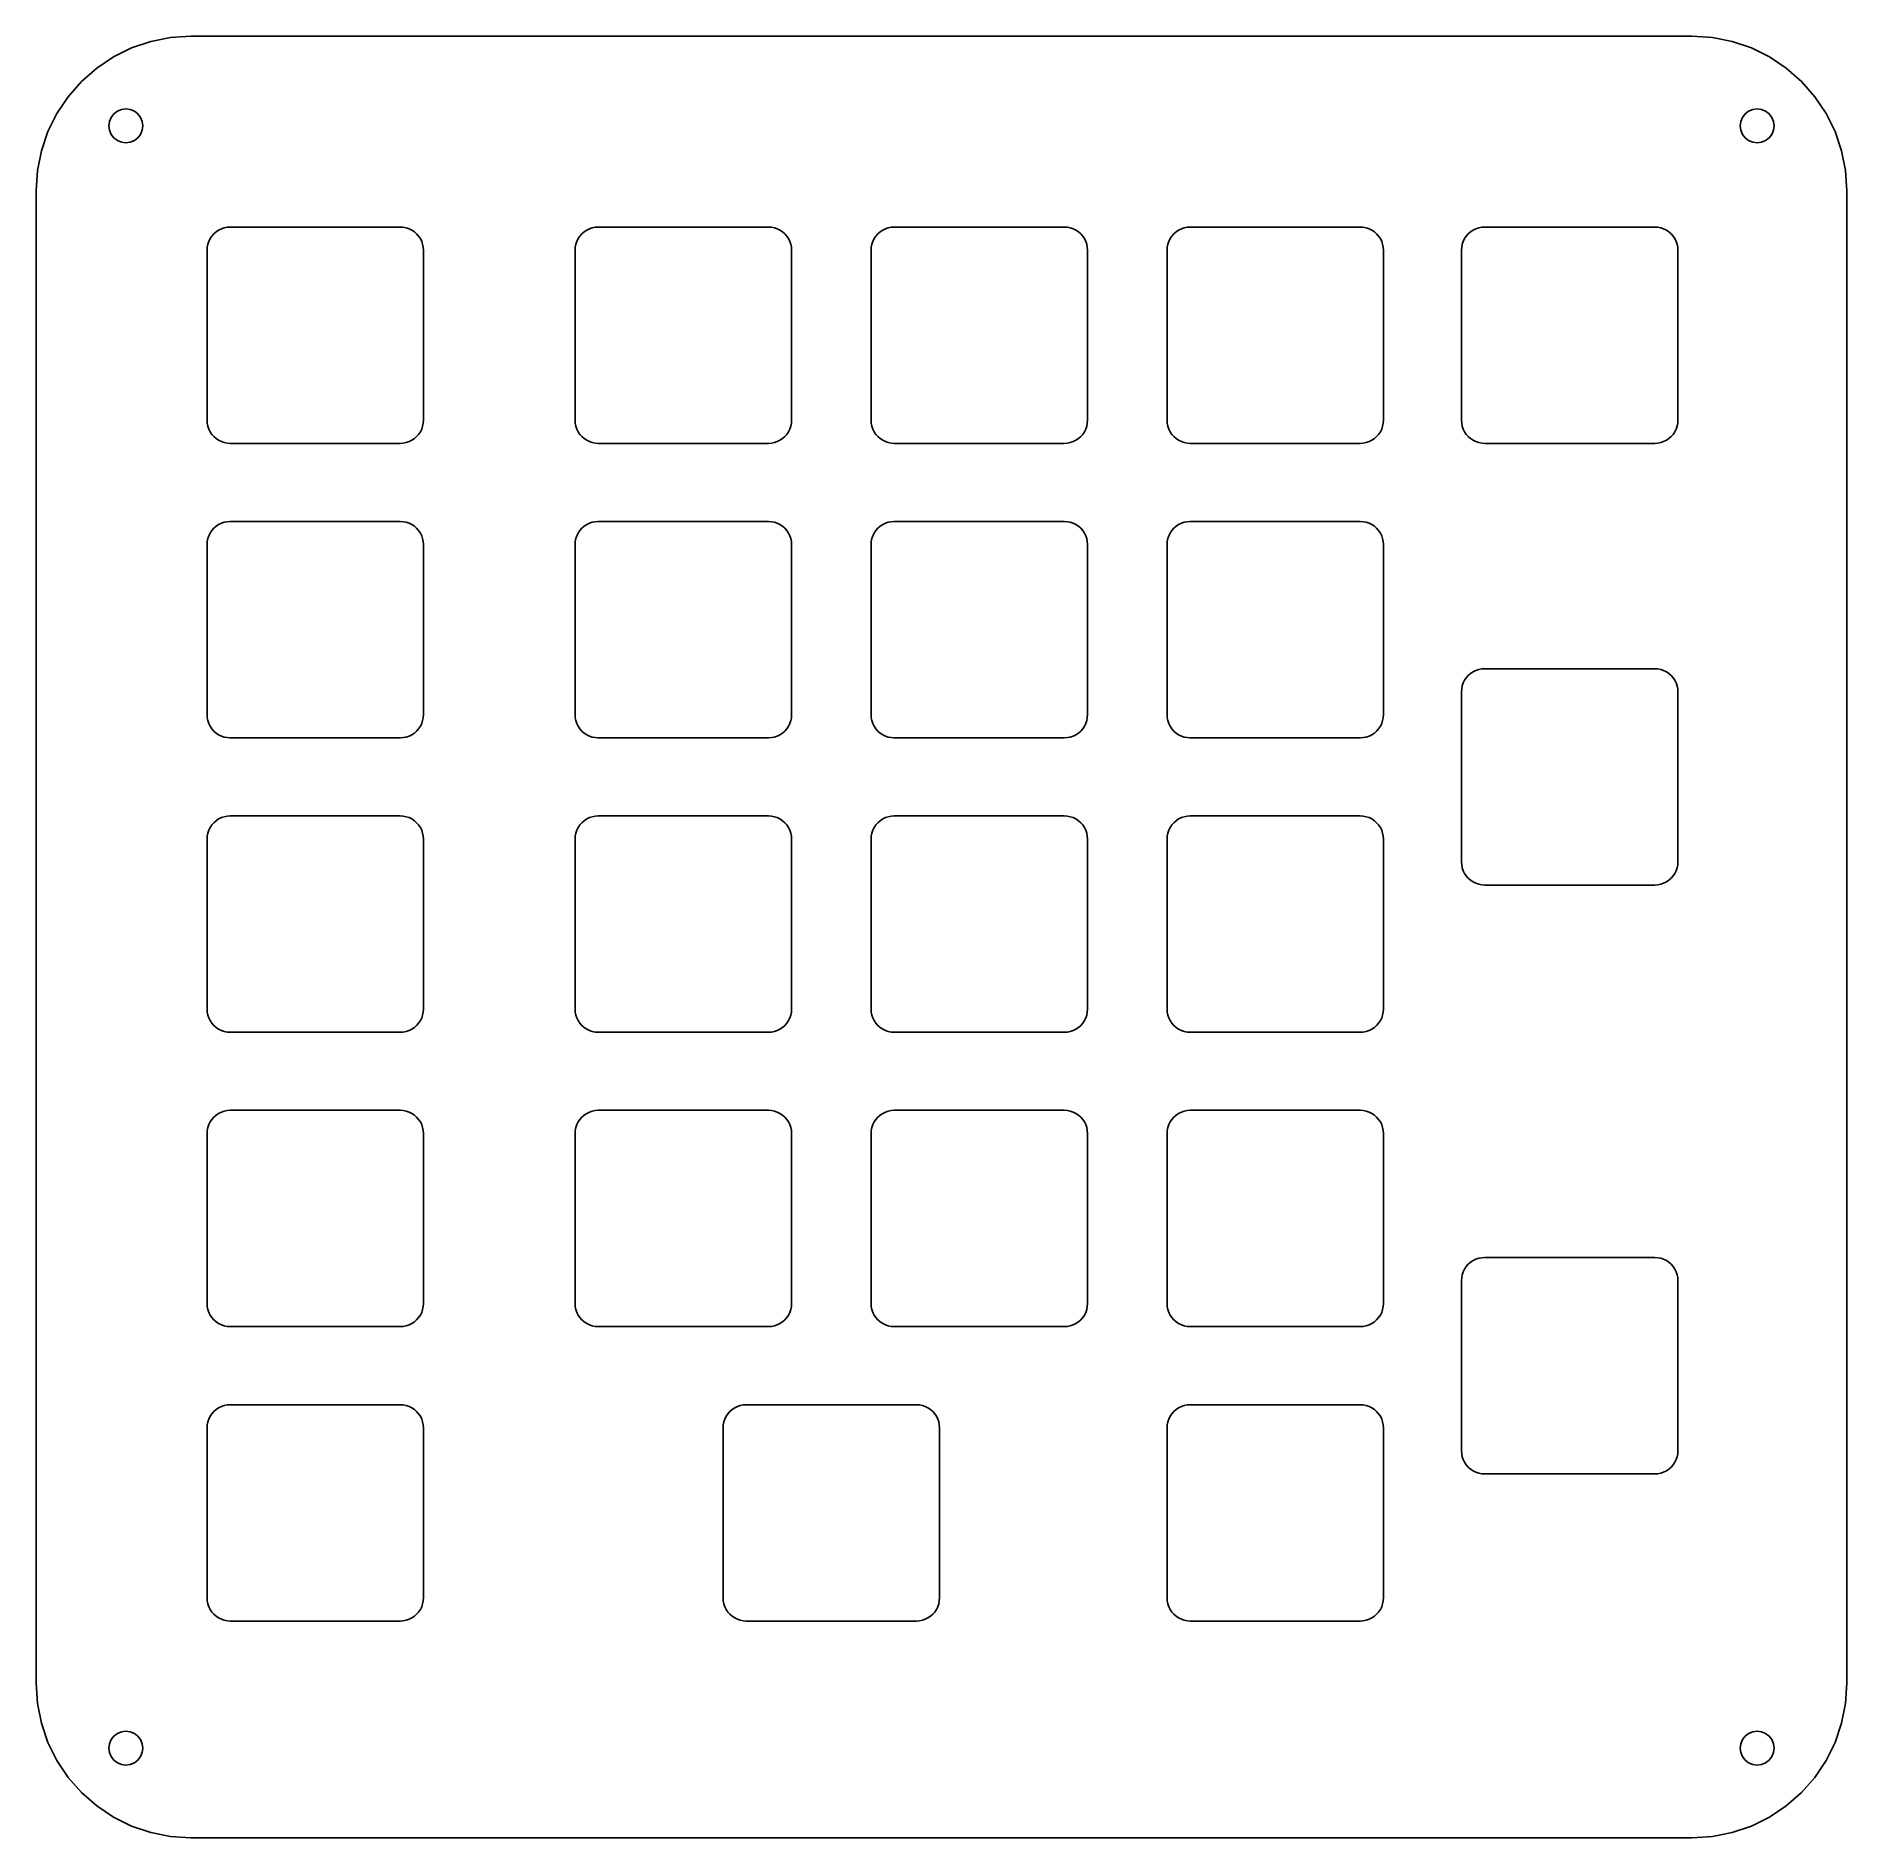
# Model space of a CAD drawing. Header units: metres. Extents: x -59 to 59, y -58 to 58.
import ezdxf

# ---------------------------------------------------------------- set-up
doc = ezdxf.new("R2010")
doc.units = ezdxf.units.M

msp = doc.modelspace()

# ---------------------------------------------------------------- linework, layer by layer
for p, q in [((-52.3902, 57.5255), (-53.5634, 56.947)), ((-51.1516, 57.946), (-52.3902, 57.5255)), ((-49.8686, 58.2012), (-51.1516, 57.946)), ((-48.5634, 58.2867), (-49.8686, 58.2012)), ((48.5634, 58.2867), (-48.5634, 58.2867)), ((49.8686, 58.2012), (48.5634, 58.2867)), ((51.1516, 57.946), (49.8686, 58.2012)), ((52.3902, 57.5255), (51.1516, 57.946)), ((53.5634, 56.947), (52.3902, 57.5255)), ((-53.5634, 56.947), (-54.651, 56.2203)), ((54.651, 56.2203), (53.5634, 56.947)), ((-55.6345, 55.3578), (-56.4969, 54.3743)), ((-54.651, 56.2203), (-55.6345, 55.3578)), ((55.6345, 55.3578), (54.651, 56.2203)), ((56.4969, 54.3743), (55.6345, 55.3578)), ((-56.4969, 54.3743), (-57.2236, 53.2867)), ((57.2236, 53.2867), (56.4969, 54.3743)), ((-57.2236, 53.2867), (-57.8022, 52.1136)), ((-53.8634, 52.4867), (-53.8259, 52.7714)), ((-53.8259, 52.7714), (-53.716, 53.0367)), ((-53.716, 53.0367), (-53.5412, 53.2646)), ((-53.5412, 53.2646), (-53.3134, 53.4394)), ((-53.3134, 53.4394), (-53.0481, 53.5493)), ((-53.0481, 53.5493), (-52.7634, 53.5867)), ((-52.7634, 53.5867), (-52.4787, 53.5493)), ((-52.4787, 53.5493), (-52.2134, 53.4394)), ((-52.2134, 53.4394), (-51.9856, 53.2646)), ((-51.9856, 53.2646), (-51.8108, 53.0367)), ((-51.8108, 53.0367), (-51.7009, 52.7714)), ((-51.7009, 52.7714), (-51.6634, 52.4867)), ((51.6634, 52.4867), (51.7009, 52.7714)), ((51.7009, 52.7714), (51.8108, 53.0367)), ((51.8108, 53.0367), (51.9856, 53.2646)), ((51.9856, 53.2646), (52.2134, 53.4394)), ((52.2134, 53.4394), (52.4787, 53.5493)), ((52.4787, 53.5493), (52.7634, 53.5867)), ((52.7634, 53.5867), (53.0481, 53.5493)), ((53.0481, 53.5493), (53.3134, 53.4394)), ((53.3134, 53.4394), (53.5412, 53.2646)), ((53.5412, 53.2646), (53.716, 53.0367)), ((53.716, 53.0367), (53.8259, 52.7714)), ((53.8259, 52.7714), (53.8634, 52.4867)), ((57.8022, 52.1136), (57.2236, 53.2867)), ((-57.8022, 52.1136), (-58.2227, 50.8749)), ((-53.8259, 52.202), (-53.8634, 52.4867)), ((-53.716, 51.9367), (-53.8259, 52.202)), ((-53.5412, 51.7089), (-53.716, 51.9367)), ((-53.3134, 51.5341), (-53.5412, 51.7089)), ((-51.9856, 51.7089), (-52.2134, 51.5341)), ((-51.8108, 51.9367), (-51.9856, 51.7089)), ((-51.7009, 52.202), (-51.8108, 51.9367)), ((-51.6634, 52.4867), (-51.7009, 52.202)), ((51.7009, 52.202), (51.6634, 52.4867)), ((51.8108, 51.9367), (51.7009, 52.202)), ((51.9856, 51.7089), (51.8108, 51.9367)), ((52.2134, 51.5341), (51.9856, 51.7089)), ((53.5412, 51.7089), (53.3134, 51.5341)), ((53.716, 51.9367), (53.5412, 51.7089)), ((53.8259, 52.202), (53.716, 51.9367)), ((53.8634, 52.4867), (53.8259, 52.202)), ((58.2226, 50.8749), (57.8022, 52.1136)), ((-58.2227, 50.8749), (-58.4778, 49.592)), ((-53.0481, 51.4242), (-53.3134, 51.5341)), ((-52.7634, 51.3867), (-53.0481, 51.4242)), ((-52.4787, 51.4242), (-52.7634, 51.3867)), ((-52.2134, 51.5341), (-52.4787, 51.4242)), ((52.4787, 51.4242), (52.2134, 51.5341)), ((52.7634, 51.3867), (52.4787, 51.4242)), ((53.0481, 51.4242), (52.7634, 51.3867)), ((53.3134, 51.5341), (53.0481, 51.4242)), ((58.4778, 49.592), (58.2226, 50.8749)), ((-58.4778, 49.592), (-58.5634, 48.2867)), ((58.5634, 48.2867), (58.4778, 49.592)), ((-58.5634, 48.2867), (-58.5634, -48.2868)), ((58.5634, -48.2868), (58.5634, 48.2867)), ((-46.9262, 45.6268), (-46.7631, 45.7358)), ((-46.7631, 45.7358), (-46.5871, 45.8226)), ((-46.5871, 45.8226), (-46.4013, 45.8857)), ((-46.4013, 45.8857), (-46.2089, 45.9239)), ((-46.2089, 45.9239), (-46.0131, 45.9368)), ((-46.0131, 45.9368), (-35.0131, 45.9368)), ((-35.0131, 45.9368), (-34.8173, 45.9239)), ((-34.8173, 45.9239), (-34.6249, 45.8857)), ((-34.6249, 45.8857), (-34.4391, 45.8226)), ((-34.4391, 45.8226), (-34.2631, 45.7358)), ((-34.2631, 45.7358), (-34.1, 45.6268)), ((-23.1136, 45.6268), (-22.9505, 45.7358)), ((-22.9505, 45.7358), (-22.7745, 45.8226)), ((-22.7745, 45.8226), (-22.5887, 45.8857)), ((-22.5887, 45.8857), (-22.3963, 45.9239)), ((-22.3963, 45.9239), (-22.2005, 45.9368)), ((-22.2005, 45.9368), (-11.2005, 45.9368)), ((-11.2005, 45.9368), (-11.0047, 45.9239)), ((-11.0047, 45.9239), (-10.8123, 45.8857)), ((-10.8123, 45.8857), (-10.6265, 45.8226)), ((-10.6265, 45.8226), (-10.4505, 45.7358)), ((-10.4505, 45.7358), (-10.2874, 45.6268)), ((-3.96833, 45.6268), (-3.8052, 45.7358)), ((-3.8052, 45.7358), (-3.62922, 45.8226)), ((-3.62922, 45.8226), (-3.44341, 45.8857)), ((-3.44341, 45.8857), (-3.25099, 45.9239)), ((-3.25099, 45.9239), (-3.0552, 45.9368)), ((-3.0552, 45.9368), (7.9448, 45.9368)), ((7.9448, 45.9368), (8.14058, 45.9239)), ((8.14058, 45.9239), (8.33301, 45.8857)), ((8.33301, 45.8857), (8.51882, 45.8226)), ((8.51882, 45.8226), (8.6948, 45.7358)), ((8.6948, 45.7358), (8.85793, 45.6268)), ((15.1769, 45.6268), (15.34, 45.7358)), ((15.34, 45.7358), (15.516, 45.8226)), ((15.516, 45.8226), (15.7018, 45.8857)), ((15.7018, 45.8857), (15.8942, 45.9239)), ((15.8942, 45.9239), (16.09, 45.9368)), ((16.09, 45.9368), (27.09, 45.9368)), ((27.09, 45.9368), (27.2858, 45.9239)), ((27.2858, 45.9239), (27.4782, 45.8857)), ((27.4782, 45.8857), (27.664, 45.8226)), ((27.664, 45.8226), (27.84, 45.7358)), ((27.84, 45.7358), (28.0031, 45.6268)), ((34.227, 45.6268), (34.3901, 45.7358)), ((34.3901, 45.7358), (34.5661, 45.8226)), ((34.5661, 45.8226), (34.7519, 45.8857)), ((34.7519, 45.8857), (34.9443, 45.9239)), ((34.9443, 45.9239), (35.1401, 45.9368)), ((35.1401, 45.9368), (46.1401, 45.9368)), ((46.1401, 45.9368), (46.3359, 45.9239)), ((46.3359, 45.9239), (46.5283, 45.8857)), ((46.5283, 45.8857), (46.7141, 45.8226)), ((46.7141, 45.8226), (46.8901, 45.7358)), ((46.8901, 45.7358), (47.0532, 45.6268)), ((-47.5131, 44.4368), (-47.5003, 44.6326)), ((-47.5003, 44.6326), (-47.462, 44.825)), ((-47.462, 44.825), (-47.3989, 45.0108)), ((-47.3989, 45.0108), (-47.3121, 45.1868)), ((-47.3121, 45.1868), (-47.2031, 45.3499)), ((-47.2031, 45.3499), (-47.0738, 45.4974)), ((-47.0738, 45.4974), (-46.9262, 45.6268)), ((-34.1, 45.6268), (-33.9524, 45.4974)), ((-33.9524, 45.4974), (-33.8231, 45.3499)), ((-33.8231, 45.3499), (-33.7141, 45.1868)), ((-33.7141, 45.1868), (-33.6273, 45.0108)), ((-33.6273, 45.0108), (-33.5642, 44.825)), ((-33.5642, 44.825), (-33.5259, 44.6326)), ((-33.5259, 44.6326), (-33.5131, 44.4368)), ((-23.7005, 44.4368), (-23.6877, 44.6326)), ((-23.6877, 44.6326), (-23.6494, 44.825)), ((-23.6494, 44.825), (-23.5863, 45.0108)), ((-23.5863, 45.0108), (-23.4995, 45.1868)), ((-23.4995, 45.1868), (-23.3905, 45.3499)), ((-23.3905, 45.3499), (-23.2612, 45.4974)), ((-23.2612, 45.4974), (-23.1136, 45.6268)), ((-10.2874, 45.6268), (-10.1399, 45.4974)), ((-10.1399, 45.4974), (-10.0105, 45.3499)), ((-10.0105, 45.3499), (-9.90148, 45.1868)), ((-9.90148, 45.1868), (-9.81469, 45.0108)), ((-9.81469, 45.0108), (-9.75163, 44.825)), ((-9.75163, 44.825), (-9.71336, 44.6326)), ((-9.71336, 44.6326), (-9.70051, 44.4368)), ((-4.5552, 44.4368), (-4.54235, 44.6326)), ((-4.54235, 44.6326), (-4.50408, 44.825)), ((-4.50408, 44.825), (-4.44102, 45.0108)), ((-4.44102, 45.0108), (-4.35423, 45.1868)), ((-4.35423, 45.1868), (-4.24522, 45.3499)), ((-4.24522, 45.3499), (-4.11585, 45.4974)), ((-4.11585, 45.4974), (-3.96833, 45.6268)), ((8.85793, 45.6268), (9.00545, 45.4974)), ((9.00545, 45.4974), (9.13482, 45.3499)), ((9.13482, 45.3499), (9.24383, 45.1868)), ((9.24383, 45.1868), (9.33062, 45.0108)), ((9.33062, 45.0108), (9.39368, 44.825)), ((9.39368, 44.825), (9.43195, 44.6326)), ((9.43195, 44.6326), (9.4448, 44.4368)), ((14.59, 44.4368), (14.6028, 44.6326)), ((14.6028, 44.6326), (14.6411, 44.825)), ((14.6411, 44.825), (14.7042, 45.0108)), ((14.7042, 45.0108), (14.791, 45.1868)), ((14.791, 45.1868), (14.9, 45.3499)), ((14.9, 45.3499), (15.0293, 45.4974)), ((15.0293, 45.4974), (15.1769, 45.6268)), ((28.0031, 45.6268), (28.1506, 45.4974)), ((28.1506, 45.4974), (28.28, 45.3499)), ((28.28, 45.3499), (28.389, 45.1868)), ((28.389, 45.1868), (28.4758, 45.0108)), ((28.4758, 45.0108), (28.5389, 44.825)), ((28.5389, 44.825), (28.5771, 44.6326)), ((28.5771, 44.6326), (28.59, 44.4368)), ((33.6401, 44.4368), (33.6529, 44.6326)), ((33.6529, 44.6326), (33.6912, 44.825)), ((33.6912, 44.825), (33.7543, 45.0108)), ((33.7543, 45.0108), (33.8411, 45.1868)), ((33.8411, 45.1868), (33.9501, 45.3499)), ((33.9501, 45.3499), (34.0794, 45.4974)), ((34.0794, 45.4974), (34.227, 45.6268)), ((47.0532, 45.6268), (47.2008, 45.4974)), ((47.2008, 45.4974), (47.3301, 45.3499)), ((47.3301, 45.3499), (47.4391, 45.1868)), ((47.4391, 45.1868), (47.5259, 45.0108)), ((47.5259, 45.0108), (47.589, 44.825)), ((47.589, 44.825), (47.6272, 44.6326)), ((47.6272, 44.6326), (47.6401, 44.4368)), ((-47.5131, 33.4368), (-47.5131, 44.4368)), ((-33.5131, 44.4368), (-33.5131, 33.4368)), ((-23.7005, 33.4368), (-23.7005, 44.4368)), ((-9.70051, 44.4368), (-9.70051, 33.4368)), ((-4.5552, 33.4368), (-4.5552, 44.4368)), ((9.4448, 44.4368), (9.4448, 33.4368)), ((14.59, 33.4368), (14.59, 44.4368)), ((28.59, 44.4368), (28.59, 33.4368)), ((33.6401, 33.4368), (33.6401, 44.4368)), ((47.6401, 44.4368), (47.6401, 33.4368)), ((-47.5003, 33.241), (-47.5131, 33.4368)), ((-47.462, 33.0486), (-47.5003, 33.241)), ((-47.3989, 32.8628), (-47.462, 33.0486)), ((-47.3121, 32.6868), (-47.3989, 32.8628)), ((-33.6273, 32.8628), (-33.7141, 32.6868)), ((-33.5642, 33.0486), (-33.6273, 32.8628)), ((-33.5259, 33.241), (-33.5642, 33.0486)), ((-33.5131, 33.4368), (-33.5259, 33.241)), ((-23.6877, 33.241), (-23.7005, 33.4368)), ((-23.6494, 33.0486), (-23.6877, 33.241)), ((-23.5863, 32.8628), (-23.6494, 33.0486)), ((-23.4995, 32.6868), (-23.5863, 32.8628)), ((-9.81469, 32.8628), (-9.90148, 32.6868)), ((-9.75163, 33.0486), (-9.81469, 32.8628)), ((-9.71336, 33.241), (-9.75163, 33.0486)), ((-9.70051, 33.4368), (-9.71336, 33.241)), ((-4.54235, 33.241), (-4.5552, 33.4368)), ((-4.50408, 33.0486), (-4.54235, 33.241)), ((-4.44102, 32.8628), (-4.50408, 33.0486)), ((-4.35423, 32.6868), (-4.44102, 32.8628)), ((9.33062, 32.8628), (9.24383, 32.6868)), ((9.39368, 33.0486), (9.33062, 32.8628)), ((9.43195, 33.241), (9.39368, 33.0486)), ((9.4448, 33.4368), (9.43195, 33.241)), ((14.6028, 33.241), (14.59, 33.4368)), ((14.6411, 33.0486), (14.6028, 33.241)), ((14.7042, 32.8628), (14.6411, 33.0486)), ((14.791, 32.6868), (14.7042, 32.8628)), ((28.4758, 32.8628), (28.389, 32.6868)), ((28.5389, 33.0486), (28.4758, 32.8628)), ((28.5771, 33.241), (28.5389, 33.0486)), ((28.59, 33.4368), (28.5771, 33.241)), ((33.6529, 33.241), (33.6401, 33.4368)), ((33.6912, 33.0486), (33.6529, 33.241)), ((33.7543, 32.8628), (33.6912, 33.0486)), ((33.8411, 32.6868), (33.7543, 32.8628)), ((47.5259, 32.8628), (47.4391, 32.6868)), ((47.589, 33.0486), (47.5259, 32.8628)), ((47.6272, 33.241), (47.589, 33.0486)), ((47.6401, 33.4368), (47.6272, 33.241)), ((-47.2031, 32.5237), (-47.3121, 32.6868)), ((-47.0738, 32.3761), (-47.2031, 32.5237)), ((-46.9262, 32.2468), (-47.0738, 32.3761)), ((-46.7631, 32.1378), (-46.9262, 32.2468)), ((-46.5871, 32.051), (-46.7631, 32.1378)), ((-46.4013, 31.9879), (-46.5871, 32.051)), ((-46.2089, 31.9496), (-46.4013, 31.9879)), ((-46.0131, 31.9368), (-46.2089, 31.9496)), ((-35.0131, 31.9368), (-46.0131, 31.9368)), ((-34.8173, 31.9496), (-35.0131, 31.9368)), ((-34.6249, 31.9879), (-34.8173, 31.9496)), ((-34.4391, 32.051), (-34.6249, 31.9879)), ((-34.2631, 32.1378), (-34.4391, 32.051)), ((-34.1, 32.2468), (-34.2631, 32.1378)), ((-33.9524, 32.3761), (-34.1, 32.2468)), ((-33.8231, 32.5237), (-33.9524, 32.3761)), ((-33.7141, 32.6868), (-33.8231, 32.5237)), ((-23.3905, 32.5237), (-23.4995, 32.6868)), ((-23.2612, 32.3761), (-23.3905, 32.5237)), ((-23.1136, 32.2468), (-23.2612, 32.3761)), ((-22.9505, 32.1378), (-23.1136, 32.2468)), ((-22.7745, 32.051), (-22.9505, 32.1378)), ((-22.5887, 31.9879), (-22.7745, 32.051)), ((-22.3963, 31.9496), (-22.5887, 31.9879)), ((-22.2005, 31.9368), (-22.3963, 31.9496)), ((-11.2005, 31.9368), (-22.2005, 31.9368)), ((-11.0047, 31.9496), (-11.2005, 31.9368)), ((-10.8123, 31.9879), (-11.0047, 31.9496)), ((-10.6265, 32.051), (-10.8123, 31.9879)), ((-10.4505, 32.1378), (-10.6265, 32.051)), ((-10.2874, 32.2468), (-10.4505, 32.1378)), ((-10.1399, 32.3761), (-10.2874, 32.2468)), ((-10.0105, 32.5237), (-10.1399, 32.3761)), ((-9.90148, 32.6868), (-10.0105, 32.5237)), ((-4.24522, 32.5237), (-4.35423, 32.6868)), ((-4.11585, 32.3761), (-4.24522, 32.5237)), ((-3.96833, 32.2468), (-4.11585, 32.3761)), ((-3.8052, 32.1378), (-3.96833, 32.2468)), ((-3.62922, 32.051), (-3.8052, 32.1378)), ((-3.44341, 31.9879), (-3.62922, 32.051)), ((-3.25099, 31.9496), (-3.44341, 31.9879)), ((-3.0552, 31.9368), (-3.25099, 31.9496)), ((7.9448, 31.9368), (-3.0552, 31.9368)), ((8.14058, 31.9496), (7.9448, 31.9368)), ((8.33301, 31.9879), (8.14058, 31.9496)), ((8.51882, 32.051), (8.33301, 31.9879)), ((8.6948, 32.1378), (8.51882, 32.051)), ((8.85793, 32.2468), (8.6948, 32.1378)), ((9.00545, 32.3761), (8.85793, 32.2468)), ((9.13482, 32.5237), (9.00545, 32.3761)), ((9.24383, 32.6868), (9.13482, 32.5237)), ((14.9, 32.5237), (14.791, 32.6868)), ((15.0293, 32.3761), (14.9, 32.5237)), ((15.1769, 32.2468), (15.0293, 32.3761)), ((15.34, 32.1378), (15.1769, 32.2468)), ((15.516, 32.051), (15.34, 32.1378)), ((15.7018, 31.9879), (15.516, 32.051)), ((15.8942, 31.9496), (15.7018, 31.9879)), ((16.09, 31.9368), (15.8942, 31.9496)), ((27.09, 31.9368), (16.09, 31.9368)), ((27.2858, 31.9496), (27.09, 31.9368)), ((27.4782, 31.9879), (27.2858, 31.9496)), ((27.664, 32.051), (27.4782, 31.9879)), ((27.84, 32.1378), (27.664, 32.051)), ((28.0031, 32.2468), (27.84, 32.1378)), ((28.1506, 32.3761), (28.0031, 32.2468)), ((28.28, 32.5237), (28.1506, 32.3761)), ((28.389, 32.6868), (28.28, 32.5237)), ((33.9501, 32.5237), (33.8411, 32.6868)), ((34.0794, 32.3761), (33.9501, 32.5237)), ((34.227, 32.2468), (34.0794, 32.3761)), ((34.3901, 32.1378), (34.227, 32.2468)), ((34.5661, 32.051), (34.3901, 32.1378)), ((34.7519, 31.9879), (34.5661, 32.051)), ((34.9443, 31.9496), (34.7519, 31.9879)), ((35.1401, 31.9368), (34.9443, 31.9496)), ((46.1401, 31.9368), (35.1401, 31.9368)), ((46.3359, 31.9496), (46.1401, 31.9368)), ((46.5283, 31.9879), (46.3359, 31.9496)), ((46.7141, 32.051), (46.5283, 31.9879)), ((46.8901, 32.1378), (46.7141, 32.051)), ((47.0532, 32.2468), (46.8901, 32.1378)), ((47.2008, 32.3761), (47.0532, 32.2468)), ((47.3301, 32.5237), (47.2008, 32.3761)), ((47.4391, 32.6868), (47.3301, 32.5237)), ((-47.5003, 25.5825), (-47.462, 25.7749)), ((-47.462, 25.7749), (-47.3989, 25.9607)), ((-47.3989, 25.9607), (-47.3121, 26.1367)), ((-47.3121, 26.1367), (-47.2031, 26.2998)), ((-47.2031, 26.2998), (-47.0738, 26.4473)), ((-47.0738, 26.4473), (-46.9262, 26.5767)), ((-46.9262, 26.5767), (-46.7631, 26.6857)), ((-46.7631, 26.6857), (-46.5871, 26.7725)), ((-46.5871, 26.7725), (-46.4013, 26.8356)), ((-46.4013, 26.8356), (-46.2089, 26.8738)), ((-46.2089, 26.8738), (-46.0131, 26.8867)), ((-46.0131, 26.8867), (-35.0131, 26.8867)), ((-35.0131, 26.8867), (-34.8173, 26.8738)), ((-34.8173, 26.8738), (-34.6249, 26.8356)), ((-34.6249, 26.8356), (-34.4391, 26.7725)), ((-34.4391, 26.7725), (-34.2631, 26.6857)), ((-34.2631, 26.6857), (-34.1, 26.5767)), ((-34.1, 26.5767), (-33.9524, 26.4473)), ((-33.9524, 26.4473), (-33.8231, 26.2998)), ((-33.8231, 26.2998), (-33.7141, 26.1367)), ((-33.7141, 26.1367), (-33.6273, 25.9607)), ((-33.6273, 25.9607), (-33.5642, 25.7749)), ((-33.5642, 25.7749), (-33.5259, 25.5825)), ((-23.6877, 25.5825), (-23.6494, 25.7749)), ((-23.6494, 25.7749), (-23.5863, 25.9607)), ((-23.5863, 25.9607), (-23.4995, 26.1367)), ((-23.4995, 26.1367), (-23.3905, 26.2998)), ((-23.3905, 26.2998), (-23.2612, 26.4473)), ((-23.2612, 26.4473), (-23.1136, 26.5767)), ((-23.1136, 26.5767), (-22.9505, 26.6857)), ((-22.9505, 26.6857), (-22.7745, 26.7725)), ((-22.7745, 26.7725), (-22.5887, 26.8356)), ((-22.5887, 26.8356), (-22.3963, 26.8738)), ((-22.3963, 26.8738), (-22.2005, 26.8867)), ((-22.2005, 26.8867), (-11.2005, 26.8867)), ((-11.2005, 26.8867), (-11.0047, 26.8738)), ((-11.0047, 26.8738), (-10.8123, 26.8356)), ((-10.8123, 26.8356), (-10.6265, 26.7725)), ((-10.6265, 26.7725), (-10.4505, 26.6857)), ((-10.4505, 26.6857), (-10.2874, 26.5767)), ((-10.2874, 26.5767), (-10.1399, 26.4473)), ((-10.1399, 26.4473), (-10.0105, 26.2998)), ((-10.0105, 26.2998), (-9.90148, 26.1367)), ((-9.90148, 26.1367), (-9.81469, 25.9607)), ((-9.81469, 25.9607), (-9.75163, 25.7749)), ((-9.75163, 25.7749), (-9.71336, 25.5825)), ((-4.54235, 25.5825), (-4.50408, 25.7749)), ((-4.50408, 25.7749), (-4.44102, 25.9607)), ((-4.44102, 25.9607), (-4.35423, 26.1367)), ((-4.35423, 26.1367), (-4.24522, 26.2998)), ((-4.24522, 26.2998), (-4.11585, 26.4473)), ((-4.11585, 26.4473), (-3.96833, 26.5767)), ((-3.96833, 26.5767), (-3.8052, 26.6857)), ((-3.8052, 26.6857), (-3.62922, 26.7725)), ((-3.62922, 26.7725), (-3.44341, 26.8356)), ((-3.44341, 26.8356), (-3.25099, 26.8738)), ((-3.25099, 26.8738), (-3.0552, 26.8867)), ((-3.0552, 26.8867), (7.9448, 26.8867)), ((7.9448, 26.8867), (8.14058, 26.8738)), ((8.14058, 26.8738), (8.33301, 26.8356)), ((8.33301, 26.8356), (8.51882, 26.7725)), ((8.51882, 26.7725), (8.6948, 26.6857)), ((8.6948, 26.6857), (8.85793, 26.5767)), ((8.85793, 26.5767), (9.00545, 26.4473)), ((9.00545, 26.4473), (9.13482, 26.2998)), ((9.13482, 26.2998), (9.24383, 26.1367)), ((9.24383, 26.1367), (9.33062, 25.9607)), ((9.33062, 25.9607), (9.39368, 25.7749)), ((9.39368, 25.7749), (9.43195, 25.5825)), ((14.6028, 25.5825), (14.6411, 25.7749)), ((14.6411, 25.7749), (14.7042, 25.9607)), ((14.7042, 25.9607), (14.791, 26.1367)), ((14.791, 26.1367), (14.9, 26.2998)), ((14.9, 26.2998), (15.0293, 26.4473)), ((15.0293, 26.4473), (15.1769, 26.5767)), ((15.1769, 26.5767), (15.34, 26.6857)), ((15.34, 26.6857), (15.516, 26.7725)), ((15.516, 26.7725), (15.7018, 26.8356)), ((15.7018, 26.8356), (15.8942, 26.8738)), ((15.8942, 26.8738), (16.09, 26.8867)), ((16.09, 26.8867), (27.09, 26.8867)), ((27.09, 26.8867), (27.2858, 26.8738)), ((27.2858, 26.8738), (27.4782, 26.8356)), ((27.4782, 26.8356), (27.664, 26.7725)), ((27.664, 26.7725), (27.84, 26.6857)), ((27.84, 26.6857), (28.0031, 26.5767)), ((28.0031, 26.5767), (28.1506, 26.4473)), ((28.1506, 26.4473), (28.28, 26.2998)), ((28.28, 26.2998), (28.389, 26.1367)), ((28.389, 26.1367), (28.4758, 25.9607)), ((28.4758, 25.9607), (28.5389, 25.7749)), ((28.5389, 25.7749), (28.5771, 25.5825)), ((-47.5131, 25.3867), (-47.5003, 25.5825)), ((-47.5131, 14.3867), (-47.5131, 25.3867)), ((-33.5259, 25.5825), (-33.5131, 25.3867)), ((-33.5131, 25.3867), (-33.5131, 14.3867)), ((-23.7005, 25.3867), (-23.6877, 25.5825)), ((-23.7005, 14.3867), (-23.7005, 25.3867)), ((-9.71336, 25.5825), (-9.70051, 25.3867)), ((-9.70051, 25.3867), (-9.70051, 14.3867)), ((-4.5552, 25.3867), (-4.54235, 25.5825)), ((-4.5552, 14.3867), (-4.5552, 25.3867)), ((9.43195, 25.5825), (9.4448, 25.3867)), ((9.4448, 25.3867), (9.4448, 14.3867)), ((14.59, 25.3867), (14.6028, 25.5825)), ((14.59, 14.3867), (14.59, 25.3867)), ((28.5771, 25.5825), (28.59, 25.3867)), ((28.59, 25.3867), (28.59, 14.3867)), ((33.6912, 16.2499), (33.7543, 16.4357)), ((33.7543, 16.4357), (33.8411, 16.6117)), ((33.8411, 16.6117), (33.9501, 16.7748)), ((33.9501, 16.7748), (34.0794, 16.9224)), ((34.0794, 16.9224), (34.227, 17.0517)), ((34.227, 17.0517), (34.3901, 17.1607)), ((34.3901, 17.1607), (34.5661, 17.2475)), ((34.5661, 17.2475), (34.7519, 17.3106)), ((34.7519, 17.3106), (34.9443, 17.3489)), ((34.9443, 17.3489), (35.1401, 17.3617)), ((35.1401, 17.3617), (46.1401, 17.3617)), ((46.1401, 17.3617), (46.3359, 17.3489)), ((46.3359, 17.3489), (46.5283, 17.3106)), ((46.5283, 17.3106), (46.7141, 17.2475)), ((46.7141, 17.2475), (46.8901, 17.1607)), ((46.8901, 17.1607), (47.0532, 17.0517)), ((47.0532, 17.0517), (47.2008, 16.9224)), ((47.2008, 16.9224), (47.3301, 16.7748)), ((47.3301, 16.7748), (47.4391, 16.6117)), ((47.4391, 16.6117), (47.5259, 16.4357)), ((47.5259, 16.4357), (47.589, 16.2499)), ((33.6401, 15.8617), (33.6529, 16.0575)), ((33.6401, 4.8617), (33.6401, 15.8617)), ((33.6529, 16.0575), (33.6912, 16.2499)), ((47.589, 16.2499), (47.6272, 16.0575)), ((47.6272, 16.0575), (47.6401, 15.8617)), ((47.6401, 15.8617), (47.6401, 4.8617)), ((-47.5003, 14.1909), (-47.5131, 14.3867)), ((-47.462, 13.9985), (-47.5003, 14.1909)), ((-33.5259, 14.1909), (-33.5642, 13.9985)), ((-33.5131, 14.3867), (-33.5259, 14.1909)), ((-23.6877, 14.1909), (-23.7005, 14.3867)), ((-23.6494, 13.9985), (-23.6877, 14.1909)), ((-9.71336, 14.1909), (-9.75163, 13.9985)), ((-9.70051, 14.3867), (-9.71336, 14.1909)), ((-4.54235, 14.1909), (-4.5552, 14.3867)), ((-4.50408, 13.9985), (-4.54235, 14.1909)), ((9.43195, 14.1909), (9.39368, 13.9985)), ((9.4448, 14.3867), (9.43195, 14.1909)), ((14.6028, 14.1909), (14.59, 14.3867)), ((14.6411, 13.9985), (14.6028, 14.1909)), ((28.5771, 14.1909), (28.5389, 13.9985)), ((28.59, 14.3867), (28.5771, 14.1909)), ((-47.3989, 13.8127), (-47.462, 13.9985)), ((-47.3121, 13.6367), (-47.3989, 13.8127)), ((-47.2031, 13.4736), (-47.3121, 13.6367)), ((-47.0738, 13.326), (-47.2031, 13.4736)), ((-46.9262, 13.1967), (-47.0738, 13.326)), ((-46.7631, 13.0877), (-46.9262, 13.1967)), ((-46.5871, 13.0009), (-46.7631, 13.0877)), ((-46.4013, 12.9378), (-46.5871, 13.0009)), ((-46.2089, 12.8995), (-46.4013, 12.9378)), ((-46.0131, 12.8867), (-46.2089, 12.8995)), ((-35.0131, 12.8867), (-46.0131, 12.8867)), ((-34.8173, 12.8995), (-35.0131, 12.8867)), ((-34.6249, 12.9378), (-34.8173, 12.8995)), ((-34.4391, 13.0009), (-34.6249, 12.9378)), ((-34.2631, 13.0877), (-34.4391, 13.0009)), ((-34.1, 13.1967), (-34.2631, 13.0877)), ((-33.9524, 13.326), (-34.1, 13.1967)), ((-33.8231, 13.4736), (-33.9524, 13.326)), ((-33.7141, 13.6367), (-33.8231, 13.4736)), ((-33.6273, 13.8127), (-33.7141, 13.6367)), ((-33.5642, 13.9985), (-33.6273, 13.8127)), ((-23.5863, 13.8127), (-23.6494, 13.9985)), ((-23.4995, 13.6367), (-23.5863, 13.8127)), ((-23.3905, 13.4736), (-23.4995, 13.6367)), ((-23.2612, 13.326), (-23.3905, 13.4736)), ((-23.1136, 13.1967), (-23.2612, 13.326)), ((-22.9505, 13.0877), (-23.1136, 13.1967)), ((-22.7745, 13.0009), (-22.9505, 13.0877)), ((-22.5887, 12.9378), (-22.7745, 13.0009)), ((-22.3963, 12.8995), (-22.5887, 12.9378)), ((-22.2005, 12.8867), (-22.3963, 12.8995)), ((-11.2005, 12.8867), (-22.2005, 12.8867)), ((-11.0047, 12.8995), (-11.2005, 12.8867)), ((-10.8123, 12.9378), (-11.0047, 12.8995)), ((-10.6265, 13.0009), (-10.8123, 12.9378)), ((-10.4505, 13.0877), (-10.6265, 13.0009)), ((-10.2874, 13.1967), (-10.4505, 13.0877)), ((-10.1399, 13.326), (-10.2874, 13.1967)), ((-10.0105, 13.4736), (-10.1399, 13.326)), ((-9.90148, 13.6367), (-10.0105, 13.4736)), ((-9.81469, 13.8127), (-9.90148, 13.6367)), ((-9.75163, 13.9985), (-9.81469, 13.8127)), ((-4.44102, 13.8127), (-4.50408, 13.9985)), ((-4.35423, 13.6367), (-4.44102, 13.8127)), ((-4.24522, 13.4736), (-4.35423, 13.6367)), ((-4.11585, 13.326), (-4.24522, 13.4736)), ((-3.96833, 13.1967), (-4.11585, 13.326)), ((-3.8052, 13.0877), (-3.96833, 13.1967)), ((-3.62922, 13.0009), (-3.8052, 13.0877)), ((-3.44341, 12.9378), (-3.62922, 13.0009)), ((-3.25099, 12.8995), (-3.44341, 12.9378)), ((-3.0552, 12.8867), (-3.25099, 12.8995)), ((7.9448, 12.8867), (-3.0552, 12.8867)), ((8.14058, 12.8995), (7.9448, 12.8867)), ((8.33301, 12.9378), (8.14058, 12.8995)), ((8.51882, 13.0009), (8.33301, 12.9378)), ((8.6948, 13.0877), (8.51882, 13.0009)), ((8.85793, 13.1967), (8.6948, 13.0877)), ((9.00545, 13.326), (8.85793, 13.1967)), ((9.13482, 13.4736), (9.00545, 13.326)), ((9.24383, 13.6367), (9.13482, 13.4736)), ((9.33062, 13.8127), (9.24383, 13.6367)), ((9.39368, 13.9985), (9.33062, 13.8127)), ((14.7042, 13.8127), (14.6411, 13.9985)), ((14.791, 13.6367), (14.7042, 13.8127)), ((14.9, 13.4736), (14.791, 13.6367)), ((15.0293, 13.326), (14.9, 13.4736)), ((15.1769, 13.1967), (15.0293, 13.326)), ((15.34, 13.0877), (15.1769, 13.1967)), ((15.516, 13.0009), (15.34, 13.0877)), ((15.7018, 12.9378), (15.516, 13.0009)), ((15.8942, 12.8995), (15.7018, 12.9378)), ((16.09, 12.8867), (15.8942, 12.8995)), ((27.09, 12.8867), (16.09, 12.8867)), ((27.2858, 12.8995), (27.09, 12.8867)), ((27.4782, 12.9378), (27.2858, 12.8995)), ((27.664, 13.0009), (27.4782, 12.9378)), ((27.84, 13.0877), (27.664, 13.0009)), ((28.0031, 13.1967), (27.84, 13.0877)), ((28.1506, 13.326), (28.0031, 13.1967)), ((28.28, 13.4736), (28.1506, 13.326)), ((28.389, 13.6367), (28.28, 13.4736)), ((28.4758, 13.8127), (28.389, 13.6367)), ((28.5389, 13.9985), (28.4758, 13.8127)), ((-47.3989, 6.91071), (-47.3121, 7.08669)), ((-47.3121, 7.08669), (-47.2031, 7.24982)), ((-47.2031, 7.24982), (-47.0738, 7.39734)), ((-47.0738, 7.39734), (-46.9262, 7.52671)), ((-46.9262, 7.52671), (-46.7631, 7.63572)), ((-46.7631, 7.63572), (-46.5871, 7.72251)), ((-46.5871, 7.72251), (-46.4013, 7.78557)), ((-46.4013, 7.78557), (-46.2089, 7.82384)), ((-46.2089, 7.82384), (-46.0131, 7.83669)), ((-46.0131, 7.83669), (-35.0131, 7.83669)), ((-35.0131, 7.83669), (-34.8173, 7.82384)), ((-34.8173, 7.82384), (-34.6249, 7.78557)), ((-34.6249, 7.78557), (-34.4391, 7.72251)), ((-34.4391, 7.72251), (-34.2631, 7.63572)), ((-34.2631, 7.63572), (-34.1, 7.52671)), ((-34.1, 7.52671), (-33.9524, 7.39734)), ((-33.9524, 7.39734), (-33.8231, 7.24982)), ((-33.8231, 7.24982), (-33.7141, 7.08669)), ((-33.7141, 7.08669), (-33.6273, 6.91071)), ((-23.5863, 6.91071), (-23.4995, 7.08669)), ((-23.4995, 7.08669), (-23.3905, 7.24982)), ((-23.3905, 7.24982), (-23.2612, 7.39734)), ((-23.2612, 7.39734), (-23.1136, 7.52671)), ((-23.1136, 7.52671), (-22.9505, 7.63572)), ((-22.9505, 7.63572), (-22.7745, 7.72251)), ((-22.7745, 7.72251), (-22.5887, 7.78557)), ((-22.5887, 7.78557), (-22.3963, 7.82384)), ((-22.3963, 7.82384), (-22.2005, 7.83669)), ((-22.2005, 7.83669), (-11.2005, 7.83669)), ((-11.2005, 7.83669), (-11.0047, 7.82384)), ((-11.0047, 7.82384), (-10.8123, 7.78557)), ((-10.8123, 7.78557), (-10.6265, 7.72251)), ((-10.6265, 7.72251), (-10.4505, 7.63572)), ((-10.4505, 7.63572), (-10.2874, 7.52671)), ((-10.2874, 7.52671), (-10.1399, 7.39734)), ((-10.1399, 7.39734), (-10.0105, 7.24982)), ((-10.0105, 7.24982), (-9.90148, 7.08669)), ((-9.90148, 7.08669), (-9.81469, 6.91071)), ((-4.44102, 6.91071), (-4.35423, 7.08669)), ((-4.35423, 7.08669), (-4.24522, 7.24982)), ((-4.24522, 7.24982), (-4.11585, 7.39734)), ((-4.11585, 7.39734), (-3.96833, 7.52671)), ((-3.96833, 7.52671), (-3.8052, 7.63572)), ((-3.8052, 7.63572), (-3.62922, 7.72251)), ((-3.62922, 7.72251), (-3.44341, 7.78557)), ((-3.44341, 7.78557), (-3.25099, 7.82384)), ((-3.25099, 7.82384), (-3.0552, 7.83669)), ((-3.0552, 7.83669), (7.9448, 7.83669)), ((7.9448, 7.83669), (8.14058, 7.82384)), ((8.14058, 7.82384), (8.33301, 7.78557)), ((8.33301, 7.78557), (8.51882, 7.72251)), ((8.51882, 7.72251), (8.6948, 7.63572)), ((8.6948, 7.63572), (8.85793, 7.52671)), ((8.85793, 7.52671), (9.00545, 7.39734)), ((9.00545, 7.39734), (9.13482, 7.24982)), ((9.13482, 7.24982), (9.24383, 7.08669)), ((9.24383, 7.08669), (9.33062, 6.91071)), ((14.7042, 6.91071), (14.791, 7.08669)), ((14.791, 7.08669), (14.9, 7.24982)), ((14.9, 7.24982), (15.0293, 7.39734)), ((15.0293, 7.39734), (15.1769, 7.52671)), ((15.1769, 7.52671), (15.34, 7.63572)), ((15.34, 7.63572), (15.516, 7.72251)), ((15.516, 7.72251), (15.7018, 7.78557)), ((15.7018, 7.78557), (15.8942, 7.82384)), ((15.8942, 7.82384), (16.09, 7.83669)), ((16.09, 7.83669), (27.09, 7.83669)), ((27.09, 7.83669), (27.2858, 7.82384)), ((27.2858, 7.82384), (27.4782, 7.78557)), ((27.4782, 7.78557), (27.664, 7.72251)), ((27.664, 7.72251), (27.84, 7.63572)), ((27.84, 7.63572), (28.0031, 7.52671)), ((28.0031, 7.52671), (28.1506, 7.39734)), ((28.1506, 7.39734), (28.28, 7.24982)), ((28.28, 7.24982), (28.389, 7.08669)), ((28.389, 7.08669), (28.4758, 6.91071)), ((-47.5131, 6.33669), (-47.5003, 6.53247)), ((-47.5131, -4.66331), (-47.5131, 6.33669)), ((-47.5003, 6.53247), (-47.462, 6.7249)), ((-47.462, 6.7249), (-47.3989, 6.91071)), ((-33.6273, 6.91071), (-33.5642, 6.7249)), ((-33.5642, 6.7249), (-33.5259, 6.53247)), ((-33.5259, 6.53247), (-33.5131, 6.33669)), ((-33.5131, 6.33669), (-33.5131, -4.66331)), ((-23.7005, 6.33669), (-23.6877, 6.53247)), ((-23.7005, -4.66331), (-23.7005, 6.33669)), ((-23.6877, 6.53247), (-23.6494, 6.7249)), ((-23.6494, 6.7249), (-23.5863, 6.91071)), ((-9.81469, 6.91071), (-9.75163, 6.7249)), ((-9.75163, 6.7249), (-9.71336, 6.53247)), ((-9.71336, 6.53247), (-9.70051, 6.33669)), ((-9.70051, 6.33669), (-9.70051, -4.66331)), ((-4.5552, 6.33669), (-4.54235, 6.53247)), ((-4.5552, -4.66331), (-4.5552, 6.33669)), ((-4.54235, 6.53247), (-4.50408, 6.7249)), ((-4.50408, 6.7249), (-4.44102, 6.91071)), ((9.33062, 6.91071), (9.39368, 6.7249)), ((9.39368, 6.7249), (9.43195, 6.53247)), ((9.43195, 6.53247), (9.4448, 6.33669)), ((9.4448, 6.33669), (9.4448, -4.66331)), ((14.59, 6.33669), (14.6028, 6.53247)), ((14.59, -4.66331), (14.59, 6.33669)), ((14.6028, 6.53247), (14.6411, 6.7249)), ((14.6411, 6.7249), (14.7042, 6.91071)), ((28.4758, 6.91071), (28.5389, 6.7249)), ((28.5389, 6.7249), (28.5771, 6.53247)), ((28.5771, 6.53247), (28.59, 6.33669)), ((28.59, 6.33669), (28.59, -4.66331)), ((33.6529, 4.66591), (33.6401, 4.8617)), ((47.6401, 4.8617), (47.6272, 4.66591)), ((33.6912, 4.47348), (33.6529, 4.66591)), ((33.7543, 4.28768), (33.6912, 4.47348)), ((33.8411, 4.1117), (33.7543, 4.28768)), ((33.9501, 3.94857), (33.8411, 4.1117)), ((34.0794, 3.80104), (33.9501, 3.94857)), ((34.227, 3.67168), (34.0794, 3.80104)), ((34.3901, 3.56267), (34.227, 3.67168)), ((34.5661, 3.47588), (34.3901, 3.56267)), ((46.8901, 3.56267), (46.7141, 3.47588)), ((47.0532, 3.67168), (46.8901, 3.56267)), ((47.2008, 3.80104), (47.0532, 3.67168)), ((47.3301, 3.94857), (47.2008, 3.80104)), ((47.4391, 4.1117), (47.3301, 3.94857)), ((47.5259, 4.28768), (47.4391, 4.1117)), ((47.589, 4.47348), (47.5259, 4.28768)), ((47.6272, 4.66591), (47.589, 4.47348)), ((34.7519, 3.41282), (34.5661, 3.47588)), ((34.9443, 3.37455), (34.7519, 3.41282)), ((35.1401, 3.3617), (34.9443, 3.37455)), ((46.1401, 3.3617), (35.1401, 3.3617)), ((46.3359, 3.37455), (46.1401, 3.3617)), ((46.5283, 3.41282), (46.3359, 3.37455)), ((46.7141, 3.47588), (46.5283, 3.41282)), ((-47.5003, -4.8591), (-47.5131, -4.66331)), ((-33.5131, -4.66331), (-33.5259, -4.8591)), ((-23.6877, -4.8591), (-23.7005, -4.66331)), ((-9.70051, -4.66331), (-9.71336, -4.8591)), ((-4.54235, -4.8591), (-4.5552, -4.66331)), ((9.4448, -4.66331), (9.43195, -4.8591)), ((14.6028, -4.8591), (14.59, -4.66331)), ((28.59, -4.66331), (28.5771, -4.8591)), ((-47.462, -5.05152), (-47.5003, -4.8591)), ((-47.3989, -5.23733), (-47.462, -5.05152)), ((-47.3121, -5.41331), (-47.3989, -5.23733)), ((-47.2031, -5.57644), (-47.3121, -5.41331)), ((-47.0738, -5.72396), (-47.2031, -5.57644)), ((-46.9262, -5.85333), (-47.0738, -5.72396)), ((-46.7631, -5.96234), (-46.9262, -5.85333)), ((-34.1, -5.85333), (-34.2631, -5.96234)), ((-33.9524, -5.72396), (-34.1, -5.85333)), ((-33.8231, -5.57644), (-33.9524, -5.72396)), ((-33.7141, -5.41331), (-33.8231, -5.57644)), ((-33.6273, -5.23733), (-33.7141, -5.41331)), ((-33.5642, -5.05152), (-33.6273, -5.23733)), ((-33.5259, -4.8591), (-33.5642, -5.05152)), ((-23.6494, -5.05152), (-23.6877, -4.8591)), ((-23.5863, -5.23733), (-23.6494, -5.05152)), ((-23.4995, -5.41331), (-23.5863, -5.23733)), ((-23.3905, -5.57644), (-23.4995, -5.41331)), ((-23.2612, -5.72396), (-23.3905, -5.57644)), ((-23.1136, -5.85333), (-23.2612, -5.72396)), ((-22.9505, -5.96234), (-23.1136, -5.85333)), ((-10.2874, -5.85333), (-10.4505, -5.96234)), ((-10.1399, -5.72396), (-10.2874, -5.85333)), ((-10.0105, -5.57644), (-10.1399, -5.72396)), ((-9.90148, -5.41331), (-10.0105, -5.57644)), ((-9.81469, -5.23733), (-9.90148, -5.41331)), ((-9.75163, -5.05152), (-9.81469, -5.23733)), ((-9.71336, -4.8591), (-9.75163, -5.05152)), ((-4.50408, -5.05152), (-4.54235, -4.8591)), ((-4.44102, -5.23733), (-4.50408, -5.05152)), ((-4.35423, -5.41331), (-4.44102, -5.23733)), ((-4.24522, -5.57644), (-4.35423, -5.41331)), ((-4.11585, -5.72396), (-4.24522, -5.57644)), ((-3.96833, -5.85333), (-4.11585, -5.72396)), ((-3.8052, -5.96234), (-3.96833, -5.85333)), ((8.85793, -5.85333), (8.6948, -5.96234)), ((9.00545, -5.72396), (8.85793, -5.85333)), ((9.13482, -5.57644), (9.00545, -5.72396)), ((9.24383, -5.41331), (9.13482, -5.57644)), ((9.33062, -5.23733), (9.24383, -5.41331)), ((9.39368, -5.05152), (9.33062, -5.23733)), ((9.43195, -4.8591), (9.39368, -5.05152)), ((14.6411, -5.05152), (14.6028, -4.8591)), ((14.7042, -5.23733), (14.6411, -5.05152)), ((14.791, -5.41331), (14.7042, -5.23733)), ((14.9, -5.57644), (14.791, -5.41331)), ((15.0293, -5.72396), (14.9, -5.57644)), ((15.1769, -5.85333), (15.0293, -5.72396)), ((15.34, -5.96234), (15.1769, -5.85333)), ((28.0031, -5.85333), (27.84, -5.96234)), ((28.1506, -5.72396), (28.0031, -5.85333)), ((28.28, -5.57644), (28.1506, -5.72396)), ((28.389, -5.41331), (28.28, -5.57644)), ((28.4758, -5.23733), (28.389, -5.41331)), ((28.5389, -5.05152), (28.4758, -5.23733)), ((28.5771, -4.8591), (28.5389, -5.05152)), ((-46.5871, -6.04913), (-46.7631, -5.96234)), ((-46.4013, -6.11219), (-46.5871, -6.04913)), ((-46.2089, -6.15046), (-46.4013, -6.11219)), ((-46.0131, -6.16331), (-46.2089, -6.15046)), ((-35.0131, -6.16331), (-46.0131, -6.16331)), ((-34.8173, -6.15046), (-35.0131, -6.16331)), ((-34.6249, -6.11219), (-34.8173, -6.15046)), ((-34.4391, -6.04913), (-34.6249, -6.11219)), ((-34.2631, -5.96234), (-34.4391, -6.04913)), ((-22.7745, -6.04913), (-22.9505, -5.96234)), ((-22.5887, -6.11219), (-22.7745, -6.04913)), ((-22.3963, -6.15046), (-22.5887, -6.11219)), ((-22.2005, -6.16331), (-22.3963, -6.15046)), ((-11.2005, -6.16331), (-22.2005, -6.16331)), ((-11.0047, -6.15046), (-11.2005, -6.16331)), ((-10.8123, -6.11219), (-11.0047, -6.15046)), ((-10.6265, -6.04913), (-10.8123, -6.11219)), ((-10.4505, -5.96234), (-10.6265, -6.04913)), ((-3.62922, -6.04913), (-3.8052, -5.96234)), ((-3.44341, -6.11219), (-3.62922, -6.04913)), ((-3.25099, -6.15046), (-3.44341, -6.11219)), ((-3.0552, -6.16331), (-3.25099, -6.15046)), ((7.9448, -6.16331), (-3.0552, -6.16331)), ((8.14058, -6.15046), (7.9448, -6.16331)), ((8.33301, -6.11219), (8.14058, -6.15046)), ((8.51882, -6.04913), (8.33301, -6.11219)), ((8.6948, -5.96234), (8.51882, -6.04913)), ((15.516, -6.04913), (15.34, -5.96234)), ((15.7018, -6.11219), (15.516, -6.04913)), ((15.8942, -6.15046), (15.7018, -6.11219)), ((16.09, -6.16331), (15.8942, -6.15046)), ((27.09, -6.16331), (16.09, -6.16331)), ((27.2858, -6.15046), (27.09, -6.16331)), ((27.4782, -6.11219), (27.2858, -6.15046)), ((27.664, -6.04913), (27.4782, -6.11219)), ((27.84, -5.96234), (27.664, -6.04913)), ((-47.2031, -11.8002), (-47.0738, -11.6527)), ((-47.0738, -11.6527), (-46.9262, -11.5233)), ((-46.9262, -11.5233), (-46.7631, -11.4143)), ((-46.7631, -11.4143), (-46.5871, -11.3275)), ((-46.5871, -11.3275), (-46.4013, -11.2644)), ((-46.4013, -11.2644), (-46.2089, -11.2262)), ((-46.2089, -11.2262), (-46.0131, -11.2133)), ((-46.0131, -11.2133), (-35.0131, -11.2133)), ((-35.0131, -11.2133), (-34.8173, -11.2262)), ((-34.8173, -11.2262), (-34.6249, -11.2644)), ((-34.6249, -11.2644), (-34.4391, -11.3275)), ((-34.4391, -11.3275), (-34.2631, -11.4143)), ((-34.2631, -11.4143), (-34.1, -11.5233)), ((-34.1, -11.5233), (-33.9524, -11.6527)), ((-33.9524, -11.6527), (-33.8231, -11.8002)), ((-23.3907, -11.8003), (-23.2614, -11.6528)), ((-23.2614, -11.6528), (-23.1138, -11.5234)), ((-23.1138, -11.5234), (-22.9507, -11.4144)), ((-22.9507, -11.4144), (-22.7747, -11.3276)), ((-22.7747, -11.3276), (-22.5889, -11.2645)), ((-22.5889, -11.2645), (-22.3965, -11.2263)), ((-22.3965, -11.2263), (-22.2007, -11.2134)), ((-22.2007, -11.2134), (-11.2007, -11.2134)), ((-11.2007, -11.2134), (-11.0049, -11.2263)), ((-11.0049, -11.2263), (-10.8125, -11.2645)), ((-10.8125, -11.2645), (-10.6267, -11.3276)), ((-10.6267, -11.3276), (-10.4507, -11.4144)), ((-10.4507, -11.4144), (-10.2876, -11.5234)), ((-10.2876, -11.5234), (-10.1401, -11.6528)), ((-10.1401, -11.6528), (-10.0107, -11.8003)), ((-4.24533, -11.8003), (-4.11596, -11.6528)), ((-4.11596, -11.6528), (-3.96844, -11.5234)), ((-3.96844, -11.5234), (-3.80531, -11.4144)), ((-3.80531, -11.4144), (-3.62933, -11.3276)), ((-3.62933, -11.3276), (-3.44352, -11.2645)), ((-3.44352, -11.2645), (-3.25109, -11.2263)), ((-3.25109, -11.2263), (-3.05531, -11.2134)), ((-3.05531, -11.2134), (7.94469, -11.2134)), ((7.94469, -11.2134), (8.14048, -11.2263)), ((8.14048, -11.2263), (8.33291, -11.2645)), ((8.33291, -11.2645), (8.51871, -11.3276)), ((8.51871, -11.3276), (8.69469, -11.4144)), ((8.69469, -11.4144), (8.85782, -11.5234)), ((8.85782, -11.5234), (9.00535, -11.6528)), ((9.00535, -11.6528), (9.13471, -11.8003)), ((14.9, -11.8003), (15.0293, -11.6528)), ((15.0293, -11.6528), (15.1769, -11.5234)), ((15.1769, -11.5234), (15.34, -11.4144)), ((15.34, -11.4144), (15.516, -11.3276)), ((15.516, -11.3276), (15.7018, -11.2645)), ((15.7018, -11.2645), (15.8942, -11.2263)), ((15.8942, -11.2263), (16.09, -11.2134)), ((16.09, -11.2134), (27.09, -11.2134)), ((27.09, -11.2134), (27.2858, -11.2263)), ((27.2858, -11.2263), (27.4782, -11.2645)), ((27.4782, -11.2645), (27.664, -11.3276)), ((27.664, -11.3276), (27.84, -11.4144)), ((27.84, -11.4144), (28.0031, -11.5234)), ((28.0031, -11.5234), (28.1506, -11.6528)), ((28.1506, -11.6528), (28.28, -11.8003)), ((-47.5131, -12.7133), (-47.5003, -12.5175)), ((-47.5131, -23.7133), (-47.5131, -12.7133)), ((-47.5003, -12.5175), (-47.462, -12.3251)), ((-47.462, -12.3251), (-47.3989, -12.1393)), ((-47.3989, -12.1393), (-47.3121, -11.9633)), ((-47.3121, -11.9633), (-47.2031, -11.8002)), ((-33.8231, -11.8002), (-33.7141, -11.9633)), ((-33.7141, -11.9633), (-33.6273, -12.1393)), ((-33.6273, -12.1393), (-33.5642, -12.3251)), ((-33.5642, -12.3251), (-33.5259, -12.5175)), ((-33.5259, -12.5175), (-33.5131, -12.7133)), ((-33.5131, -12.7133), (-33.5131, -23.7133)), ((-23.7007, -12.7134), (-23.6879, -12.5176)), ((-23.7007, -23.7134), (-23.7007, -12.7134)), ((-23.6879, -12.5176), (-23.6496, -12.3252)), ((-23.6496, -12.3252), (-23.5865, -12.1394)), ((-23.5865, -12.1394), (-23.4997, -11.9634)), ((-23.4997, -11.9634), (-23.3907, -11.8003)), ((-10.0107, -11.8003), (-9.90168, -11.9634)), ((-9.90168, -11.9634), (-9.81489, -12.1394)), ((-9.81489, -12.1394), (-9.75183, -12.3252)), ((-9.75183, -12.3252), (-9.71356, -12.5176)), ((-9.71356, -12.5176), (-9.70071, -12.7134)), ((-9.70071, -12.7134), (-9.70071, -23.7134)), ((-4.55531, -12.7134), (-4.54246, -12.5176)), ((-4.55531, -23.7134), (-4.55531, -12.7134)), ((-4.54246, -12.5176), (-4.50419, -12.3252)), ((-4.50419, -12.3252), (-4.44113, -12.1394)), ((-4.44113, -12.1394), (-4.35433, -11.9634)), ((-4.35433, -11.9634), (-4.24533, -11.8003)), ((9.13471, -11.8003), (9.24372, -11.9634)), ((9.24372, -11.9634), (9.33051, -12.1394)), ((9.33051, -12.1394), (9.39358, -12.3252)), ((9.39358, -12.3252), (9.43184, -12.5176)), ((9.43184, -12.5176), (9.44469, -12.7134)), ((9.44469, -12.7134), (9.44469, -23.7134)), ((14.59, -12.7134), (14.6028, -12.5176)), ((14.59, -23.7134), (14.59, -12.7134)), ((14.6028, -12.5176), (14.6411, -12.3252)), ((14.6411, -12.3252), (14.7042, -12.1394)), ((14.7042, -12.1394), (14.791, -11.9634)), ((14.791, -11.9634), (14.9, -11.8003)), ((28.28, -11.8003), (28.389, -11.9634)), ((28.389, -11.9634), (28.4758, -12.1394)), ((28.4758, -12.1394), (28.5389, -12.3252)), ((28.5389, -12.3252), (28.5771, -12.5176)), ((28.5771, -12.5176), (28.59, -12.7134)), ((28.59, -12.7134), (28.59, -23.7134)), ((34.0794, -21.1778), (34.227, -21.0484)), ((34.227, -21.0484), (34.3901, -20.9394)), ((34.3901, -20.9394), (34.5661, -20.8526)), ((34.5661, -20.8526), (34.7519, -20.7895)), ((34.7519, -20.7895), (34.9443, -20.7513)), ((34.9443, -20.7513), (35.1401, -20.7384)), ((35.1401, -20.7384), (46.1401, -20.7384)), ((46.1401, -20.7384), (46.3359, -20.7513)), ((46.3359, -20.7513), (46.5283, -20.7895)), ((46.5283, -20.7895), (46.7141, -20.8526)), ((46.7141, -20.8526), (46.8901, -20.9394)), ((46.8901, -20.9394), (47.0532, -21.0484)), ((47.0532, -21.0484), (47.2008, -21.1778)), ((33.6401, -22.2384), (33.6529, -22.0426)), ((33.6401, -33.2384), (33.6401, -22.2384)), ((33.6529, -22.0426), (33.6912, -21.8502)), ((33.6912, -21.8502), (33.7543, -21.6644)), ((33.7543, -21.6644), (33.8411, -21.4884)), ((33.8411, -21.4884), (33.9501, -21.3253)), ((33.9501, -21.3253), (34.0794, -21.1778)), ((47.2008, -21.1778), (47.3301, -21.3253)), ((47.3301, -21.3253), (47.4391, -21.4884)), ((47.4391, -21.4884), (47.5259, -21.6644)), ((47.5259, -21.6644), (47.589, -21.8502)), ((47.589, -21.8502), (47.6272, -22.0426)), ((47.6272, -22.0426), (47.6401, -22.2384)), ((47.6401, -22.2384), (47.6401, -33.2384)), ((-47.5003, -23.9091), (-47.5131, -23.7133)), ((-47.462, -24.1015), (-47.5003, -23.9091)), ((-47.3989, -24.2873), (-47.462, -24.1015)), ((-47.3121, -24.4633), (-47.3989, -24.2873)), ((-47.2031, -24.6264), (-47.3121, -24.4633)), ((-33.7141, -24.4633), (-33.8231, -24.6264)), ((-33.6273, -24.2873), (-33.7141, -24.4633)), ((-33.5642, -24.1015), (-33.6273, -24.2873)), ((-33.5259, -23.9091), (-33.5642, -24.1015)), ((-33.5131, -23.7133), (-33.5259, -23.9091)), ((-23.6879, -23.9092), (-23.7007, -23.7134)), ((-23.6496, -24.1016), (-23.6879, -23.9092)), ((-23.5865, -24.2874), (-23.6496, -24.1016)), ((-23.4997, -24.4634), (-23.5865, -24.2874)), ((-23.3907, -24.6265), (-23.4997, -24.4634)), ((-9.90168, -24.4634), (-10.0107, -24.6265)), ((-9.81489, -24.2874), (-9.90168, -24.4634)), ((-9.75183, -24.1016), (-9.81489, -24.2874)), ((-9.71356, -23.9092), (-9.75183, -24.1016)), ((-9.70071, -23.7134), (-9.71356, -23.9092)), ((-4.54246, -23.9092), (-4.55531, -23.7134)), ((-4.50419, -24.1016), (-4.54246, -23.9092)), ((-4.44113, -24.2874), (-4.50419, -24.1016)), ((-4.35433, -24.4634), (-4.44113, -24.2874)), ((-4.24533, -24.6265), (-4.35433, -24.4634)), ((9.24372, -24.4634), (9.13471, -24.6265)), ((9.33051, -24.2874), (9.24372, -24.4634)), ((9.39358, -24.1016), (9.33051, -24.2874)), ((9.43184, -23.9092), (9.39358, -24.1016)), ((9.44469, -23.7134), (9.43184, -23.9092)), ((14.6028, -23.9092), (14.59, -23.7134)), ((14.6411, -24.1016), (14.6028, -23.9092)), ((14.7042, -24.2874), (14.6411, -24.1016)), ((14.791, -24.4634), (14.7042, -24.2874)), ((14.9, -24.6265), (14.791, -24.4634)), ((28.389, -24.4634), (28.28, -24.6265)), ((28.4758, -24.2874), (28.389, -24.4634)), ((28.5389, -24.1016), (28.4758, -24.2874)), ((28.5771, -23.9092), (28.5389, -24.1016)), ((28.59, -23.7134), (28.5771, -23.9092)), ((-47.0738, -24.774), (-47.2031, -24.6264)), ((-46.9262, -24.9033), (-47.0738, -24.774)), ((-46.7631, -25.0123), (-46.9262, -24.9033)), ((-46.5871, -25.0991), (-46.7631, -25.0123)), ((-46.4013, -25.1622), (-46.5871, -25.0991)), ((-46.2089, -25.2005), (-46.4013, -25.1622)), ((-46.0131, -25.2133), (-46.2089, -25.2005)), ((-35.0131, -25.2133), (-46.0131, -25.2133)), ((-34.8173, -25.2005), (-35.0131, -25.2133)), ((-34.6249, -25.1622), (-34.8173, -25.2005)), ((-34.4391, -25.0991), (-34.6249, -25.1622)), ((-34.2631, -25.0123), (-34.4391, -25.0991)), ((-34.1, -24.9033), (-34.2631, -25.0123)), ((-33.9524, -24.774), (-34.1, -24.9033)), ((-33.8231, -24.6264), (-33.9524, -24.774)), ((-23.2614, -24.7741), (-23.3907, -24.6265)), ((-23.1138, -24.9034), (-23.2614, -24.7741)), ((-22.9507, -25.0124), (-23.1138, -24.9034)), ((-22.7747, -25.0992), (-22.9507, -25.0124)), ((-22.5889, -25.1623), (-22.7747, -25.0992)), ((-22.3965, -25.2006), (-22.5889, -25.1623)), ((-22.2007, -25.2134), (-22.3965, -25.2006)), ((-11.2007, -25.2134), (-22.2007, -25.2134)), ((-11.0049, -25.2006), (-11.2007, -25.2134)), ((-10.8125, -25.1623), (-11.0049, -25.2006)), ((-10.6267, -25.0992), (-10.8125, -25.1623)), ((-10.4507, -25.0124), (-10.6267, -25.0992)), ((-10.2876, -24.9034), (-10.4507, -25.0124)), ((-10.1401, -24.7741), (-10.2876, -24.9034)), ((-10.0107, -24.6265), (-10.1401, -24.7741)), ((-4.11596, -24.7741), (-4.24533, -24.6265)), ((-3.96844, -24.9034), (-4.11596, -24.7741)), ((-3.80531, -25.0124), (-3.96844, -24.9034)), ((-3.62933, -25.0992), (-3.80531, -25.0124)), ((-3.44352, -25.1623), (-3.62933, -25.0992)), ((-3.25109, -25.2006), (-3.44352, -25.1623)), ((-3.05531, -25.2134), (-3.25109, -25.2006)), ((7.94469, -25.2134), (-3.05531, -25.2134)), ((8.14048, -25.2006), (7.94469, -25.2134)), ((8.33291, -25.1623), (8.14048, -25.2006)), ((8.51871, -25.0992), (8.33291, -25.1623)), ((8.69469, -25.0124), (8.51871, -25.0992)), ((8.85782, -24.9034), (8.69469, -25.0124)), ((9.00535, -24.7741), (8.85782, -24.9034)), ((9.13471, -24.6265), (9.00535, -24.7741)), ((15.0293, -24.7741), (14.9, -24.6265)), ((15.1769, -24.9034), (15.0293, -24.7741)), ((15.34, -25.0124), (15.1769, -24.9034)), ((15.516, -25.0992), (15.34, -25.0124)), ((15.7018, -25.1623), (15.516, -25.0992)), ((15.8942, -25.2006), (15.7018, -25.1623)), ((16.09, -25.2134), (15.8942, -25.2006)), ((27.09, -25.2134), (16.09, -25.2134)), ((27.2858, -25.2006), (27.09, -25.2134)), ((27.4782, -25.1623), (27.2858, -25.2006)), ((27.664, -25.0992), (27.4782, -25.1623)), ((27.84, -25.0124), (27.664, -25.0992)), ((28.0031, -24.9034), (27.84, -25.0124)), ((28.1506, -24.7741), (28.0031, -24.9034)), ((28.28, -24.6265), (28.1506, -24.7741)), ((-46.7631, -30.4644), (-46.5871, -30.3776)), ((-46.5871, -30.3776), (-46.4013, -30.3145)), ((-46.4013, -30.3145), (-46.2089, -30.2763)), ((-46.2089, -30.2763), (-46.0131, -30.2634)), ((-46.0131, -30.2634), (-35.0131, -30.2634)), ((-35.0131, -30.2634), (-34.8173, -30.2763)), ((-34.8173, -30.2763), (-34.6249, -30.3145)), ((-34.6249, -30.3145), (-34.4391, -30.3776)), ((-34.4391, -30.3776), (-34.2631, -30.4644)), ((-13.378, -30.4644), (-13.202, -30.3776)), ((-13.202, -30.3776), (-13.0162, -30.3145)), ((-13.0162, -30.3145), (-12.8238, -30.2763)), ((-12.8238, -30.2763), (-12.628, -30.2634)), ((-12.628, -30.2634), (-1.628, -30.2634)), ((-1.628, -30.2634), (-1.43221, -30.2763)), ((-1.43221, -30.2763), (-1.23979, -30.3145)), ((-1.23979, -30.3145), (-1.05398, -30.3776)), ((-1.05398, -30.3776), (-0.878, -30.4644)), ((15.34, -30.4644), (15.516, -30.3776)), ((15.516, -30.3776), (15.7018, -30.3145)), ((15.7018, -30.3145), (15.8942, -30.2763)), ((15.8942, -30.2763), (16.09, -30.2634)), ((16.09, -30.2634), (27.09, -30.2634)), ((27.09, -30.2634), (27.2858, -30.2763)), ((27.2858, -30.2763), (27.4782, -30.3145)), ((27.4782, -30.3145), (27.664, -30.3776)), ((27.664, -30.3776), (27.84, -30.4644)), ((-47.5131, -31.7634), (-47.5003, -31.5676)), ((-47.5003, -31.5676), (-47.462, -31.3752)), ((-47.462, -31.3752), (-47.3989, -31.1894)), ((-47.3989, -31.1894), (-47.3121, -31.0134)), ((-47.3121, -31.0134), (-47.2031, -30.8503)), ((-47.2031, -30.8503), (-47.0738, -30.7028)), ((-47.0738, -30.7028), (-46.9262, -30.5734)), ((-46.9262, -30.5734), (-46.7631, -30.4644)), ((-34.2631, -30.4644), (-34.1, -30.5734)), ((-34.1, -30.5734), (-33.9524, -30.7028)), ((-33.9524, -30.7028), (-33.8231, -30.8503)), ((-33.8231, -30.8503), (-33.7141, -31.0134)), ((-33.7141, -31.0134), (-33.6273, -31.1894)), ((-33.6273, -31.1894), (-33.5642, -31.3752)), ((-33.5642, -31.3752), (-33.5259, -31.5676)), ((-33.5259, -31.5676), (-33.5131, -31.7634)), ((-14.128, -31.7634), (-14.1152, -31.5676)), ((-14.1152, -31.5676), (-14.0769, -31.3752)), ((-14.0769, -31.3752), (-14.0138, -31.1894)), ((-14.0138, -31.1894), (-13.927, -31.0134)), ((-13.927, -31.0134), (-13.818, -30.8503)), ((-13.818, -30.8503), (-13.6887, -30.7028)), ((-13.6887, -30.7028), (-13.5411, -30.5734)), ((-13.5411, -30.5734), (-13.378, -30.4644)), ((-0.878, -30.4644), (-0.71487, -30.5734)), ((-0.71487, -30.5734), (-0.56735, -30.7028)), ((-0.56735, -30.7028), (-0.43798, -30.8503)), ((-0.43798, -30.8503), (-0.32897, -31.0134)), ((-0.32897, -31.0134), (-0.24218, -31.1894)), ((-0.24218, -31.1894), (-0.17912, -31.3752)), ((-0.17912, -31.3752), (-0.14085, -31.5676)), ((-0.14085, -31.5676), (-0.128, -31.7634)), ((14.59, -31.7634), (14.6028, -31.5676)), ((14.6028, -31.5676), (14.6411, -31.3752)), ((14.6411, -31.3752), (14.7042, -31.1894)), ((14.7042, -31.1894), (14.791, -31.0134)), ((14.791, -31.0134), (14.9, -30.8503)), ((14.9, -30.8503), (15.0293, -30.7028)), ((15.0293, -30.7028), (15.1769, -30.5734)), ((15.1769, -30.5734), (15.34, -30.4644)), ((27.84, -30.4644), (28.0031, -30.5734)), ((28.0031, -30.5734), (28.1506, -30.7028)), ((28.1506, -30.7028), (28.28, -30.8503)), ((28.28, -30.8503), (28.389, -31.0134)), ((28.389, -31.0134), (28.4758, -31.1894)), ((28.4758, -31.1894), (28.5389, -31.3752)), ((28.5389, -31.3752), (28.5771, -31.5676)), ((28.5771, -31.5676), (28.59, -31.7634)), ((-47.5131, -42.7634), (-47.5131, -31.7634)), ((-33.5131, -31.7634), (-33.5131, -42.7634)), ((-14.128, -42.7634), (-14.128, -31.7634)), ((-0.128, -31.7634), (-0.128, -42.7634)), ((14.59, -42.7634), (14.59, -31.7634)), ((28.59, -31.7634), (28.59, -42.7634)), ((33.6529, -33.4342), (33.6401, -33.2384)), ((33.6912, -33.6266), (33.6529, -33.4342)), ((33.7543, -33.8124), (33.6912, -33.6266)), ((33.8411, -33.9884), (33.7543, -33.8124)), ((47.5259, -33.8124), (47.4391, -33.9884)), ((47.589, -33.6266), (47.5259, -33.8124)), ((47.6272, -33.4342), (47.589, -33.6266)), ((47.6401, -33.2384), (47.6272, -33.4342)), ((33.9501, -34.1515), (33.8411, -33.9884)), ((34.0794, -34.2991), (33.9501, -34.1515)), ((34.227, -34.4284), (34.0794, -34.2991)), ((34.3901, -34.5374), (34.227, -34.4284)), ((34.5661, -34.6242), (34.3901, -34.5374)), ((34.7519, -34.6873), (34.5661, -34.6242)), ((34.9443, -34.7256), (34.7519, -34.6873)), ((35.1401, -34.7384), (34.9443, -34.7256)), ((46.1401, -34.7384), (35.1401, -34.7384)), ((46.3359, -34.7256), (46.1401, -34.7384)), ((46.5283, -34.6873), (46.3359, -34.7256)), ((46.7141, -34.6242), (46.5283, -34.6873)), ((46.8901, -34.5374), (46.7141, -34.6242)), ((47.0532, -34.4284), (46.8901, -34.5374)), ((47.2008, -34.2991), (47.0532, -34.4284)), ((47.3301, -34.1515), (47.2008, -34.2991)), ((47.4391, -33.9884), (47.3301, -34.1515)), ((-47.5003, -42.9592), (-47.5131, -42.7634)), ((-47.462, -43.1516), (-47.5003, -42.9592)), ((-47.3989, -43.3374), (-47.462, -43.1516)), ((-33.5642, -43.1516), (-33.6273, -43.3374)), ((-33.5259, -42.9592), (-33.5642, -43.1516)), ((-33.5131, -42.7634), (-33.5259, -42.9592)), ((-14.1152, -42.9592), (-14.128, -42.7634)), ((-14.0769, -43.1516), (-14.1152, -42.9592)), ((-14.0138, -43.3374), (-14.0769, -43.1516)), ((-0.17912, -43.1516), (-0.24218, -43.3374)), ((-0.14085, -42.9592), (-0.17912, -43.1516)), ((-0.128, -42.7634), (-0.14085, -42.9592)), ((14.6028, -42.9592), (14.59, -42.7634)), ((14.6411, -43.1516), (14.6028, -42.9592)), ((14.7042, -43.3374), (14.6411, -43.1516)), ((28.5389, -43.1516), (28.4758, -43.3374)), ((28.5771, -42.9592), (28.5389, -43.1516)), ((28.59, -42.7634), (28.5771, -42.9592)), ((-47.3121, -43.5134), (-47.3989, -43.3374)), ((-47.2031, -43.6765), (-47.3121, -43.5134)), ((-47.0738, -43.8241), (-47.2031, -43.6765)), ((-46.9262, -43.9534), (-47.0738, -43.8241)), ((-46.7631, -44.0624), (-46.9262, -43.9534)), ((-46.5871, -44.1492), (-46.7631, -44.0624)), ((-46.4013, -44.2123), (-46.5871, -44.1492)), ((-46.2089, -44.2506), (-46.4013, -44.2123)), ((-46.0131, -44.2634), (-46.2089, -44.2506)), ((-35.0131, -44.2634), (-46.0131, -44.2634)), ((-34.8173, -44.2506), (-35.0131, -44.2634)), ((-34.6249, -44.2123), (-34.8173, -44.2506)), ((-34.4391, -44.1492), (-34.6249, -44.2123)), ((-34.2631, -44.0624), (-34.4391, -44.1492)), ((-34.1, -43.9534), (-34.2631, -44.0624)), ((-33.9524, -43.8241), (-34.1, -43.9534)), ((-33.8231, -43.6765), (-33.9524, -43.8241)), ((-33.7141, -43.5134), (-33.8231, -43.6765)), ((-33.6273, -43.3374), (-33.7141, -43.5134)), ((-13.927, -43.5134), (-14.0138, -43.3374)), ((-13.818, -43.6765), (-13.927, -43.5134)), ((-13.6887, -43.8241), (-13.818, -43.6765)), ((-13.5411, -43.9534), (-13.6887, -43.8241)), ((-13.378, -44.0624), (-13.5411, -43.9534)), ((-13.202, -44.1492), (-13.378, -44.0624)), ((-13.0162, -44.2123), (-13.202, -44.1492)), ((-12.8238, -44.2506), (-13.0162, -44.2123)), ((-12.628, -44.2634), (-12.8238, -44.2506)), ((-1.628, -44.2634), (-12.628, -44.2634)), ((-1.43221, -44.2506), (-1.628, -44.2634)), ((-1.23979, -44.2123), (-1.43221, -44.2506)), ((-1.05398, -44.1492), (-1.23979, -44.2123)), ((-0.878, -44.0624), (-1.05398, -44.1492)), ((-0.71487, -43.9534), (-0.878, -44.0624)), ((-0.56735, -43.8241), (-0.71487, -43.9534)), ((-0.43798, -43.6765), (-0.56735, -43.8241)), ((-0.32897, -43.5134), (-0.43798, -43.6765)), ((-0.24218, -43.3374), (-0.32897, -43.5134)), ((14.791, -43.5134), (14.7042, -43.3374)), ((14.9, -43.6765), (14.791, -43.5134)), ((15.0293, -43.8241), (14.9, -43.6765)), ((15.1769, -43.9534), (15.0293, -43.8241)), ((15.34, -44.0624), (15.1769, -43.9534)), ((15.516, -44.1492), (15.34, -44.0624)), ((15.7018, -44.2123), (15.516, -44.1492)), ((15.8942, -44.2506), (15.7018, -44.2123)), ((16.09, -44.2634), (15.8942, -44.2506)), ((27.09, -44.2634), (16.09, -44.2634)), ((27.2858, -44.2506), (27.09, -44.2634)), ((27.4782, -44.2123), (27.2858, -44.2506)), ((27.664, -44.1492), (27.4782, -44.2123)), ((27.84, -44.0624), (27.664, -44.1492)), ((28.0031, -43.9534), (27.84, -44.0624)), ((28.1506, -43.8241), (28.0031, -43.9534)), ((28.28, -43.6765), (28.1506, -43.8241)), ((28.389, -43.5134), (28.28, -43.6765)), ((28.4758, -43.3374), (28.389, -43.5134)), ((-58.5634, -48.2868), (-58.4778, -49.592)), ((58.4778, -49.592), (58.5634, -48.2868)), ((-58.4778, -49.592), (-58.2227, -50.875)), ((58.2226, -50.875), (58.4778, -49.592)), ((-58.2227, -50.875), (-57.8022, -52.1136)), ((-53.5412, -51.7089), (-53.3134, -51.5341)), ((-53.3134, -51.5341), (-53.0481, -51.4242)), ((-53.0481, -51.4242), (-52.7634, -51.3868)), ((-52.7634, -51.3868), (-52.4787, -51.4242)), ((-52.4787, -51.4242), (-52.2134, -51.5341)), ((-52.2134, -51.5341), (-51.9856, -51.7089)), ((51.9856, -51.7089), (52.2134, -51.5341)), ((52.2134, -51.5341), (52.4787, -51.4242)), ((52.4787, -51.4242), (52.7634, -51.3868)), ((52.7634, -51.3868), (53.0481, -51.4242)), ((53.0481, -51.4242), (53.3134, -51.5341)), ((53.3134, -51.5341), (53.5412, -51.7089)), ((57.8022, -52.1136), (58.2226, -50.875)), ((-57.8022, -52.1136), (-57.2236, -53.2867)), ((-53.8634, -52.4867), (-53.8259, -52.202)), ((-53.8259, -52.7714), (-53.8634, -52.4867)), ((-53.8259, -52.202), (-53.716, -51.9367)), ((-53.716, -51.9367), (-53.5412, -51.7089)), ((-51.9856, -51.7089), (-51.8108, -51.9367)), ((-51.8108, -51.9367), (-51.7009, -52.202)), ((-51.7009, -52.202), (-51.6634, -52.4867)), ((-51.6634, -52.4867), (-51.7009, -52.7714)), ((51.6634, -52.4867), (51.7009, -52.202)), ((51.7009, -52.7714), (51.6634, -52.4867)), ((51.7009, -52.202), (51.8108, -51.9367)), ((51.8108, -51.9367), (51.9856, -51.7089)), ((53.5412, -51.7089), (53.716, -51.9367)), ((53.716, -51.9367), (53.8259, -52.202)), ((53.8259, -52.202), (53.8634, -52.4867)), ((53.8634, -52.4867), (53.8259, -52.7714)), ((57.2236, -53.2867), (57.8022, -52.1136)), ((-57.2236, -53.2867), (-56.4969, -54.3744)), ((-53.716, -53.0367), (-53.8259, -52.7714)), ((-53.5412, -53.2646), (-53.716, -53.0367)), ((-53.3134, -53.4394), (-53.5412, -53.2646)), ((-53.0481, -53.5493), (-53.3134, -53.4394)), ((-52.7634, -53.5867), (-53.0481, -53.5493)), ((-52.4787, -53.5493), (-52.7634, -53.5867)), ((-52.2134, -53.4394), (-52.4787, -53.5493)), ((-51.9856, -53.2646), (-52.2134, -53.4394)), ((-51.8108, -53.0367), (-51.9856, -53.2646)), ((-51.7009, -52.7714), (-51.8108, -53.0367)), ((51.8108, -53.0367), (51.7009, -52.7714)), ((51.9856, -53.2646), (51.8108, -53.0367)), ((52.2134, -53.4394), (51.9856, -53.2646)), ((52.4787, -53.5493), (52.2134, -53.4394)), ((52.7634, -53.5867), (52.4787, -53.5493)), ((53.0481, -53.5493), (52.7634, -53.5867)), ((53.3134, -53.4394), (53.0481, -53.5493)), ((53.5412, -53.2646), (53.3134, -53.4394)), ((53.716, -53.0367), (53.5412, -53.2646)), ((53.8259, -52.7714), (53.716, -53.0367)), ((56.4969, -54.3744), (57.2236, -53.2867)), ((-56.4969, -54.3744), (-55.6345, -55.3578)), ((55.6345, -55.3578), (56.4969, -54.3744)), ((-55.6345, -55.3578), (-54.651, -56.2203)), ((-54.651, -56.2203), (-53.5634, -56.947)), ((53.5634, -56.947), (54.651, -56.2203)), ((54.651, -56.2203), (55.6345, -55.3578)), ((-53.5634, -56.947), (-52.3902, -57.5255)), ((52.3902, -57.5255), (53.5634, -56.947)), ((-52.3902, -57.5255), (-51.1516, -57.946)), ((-51.1516, -57.946), (-49.8686, -58.2012)), ((-49.8686, -58.2012), (-48.5634, -58.2867)), ((-48.5634, -58.2867), (48.5634, -58.2867)), ((48.5634, -58.2867), (49.8686, -58.2012)), ((49.8686, -58.2012), (51.1516, -57.946)), ((51.1516, -57.946), (52.3902, -57.5255))]:
    msp.add_line(p, q)

doc.saveas('drawing.dxf')
